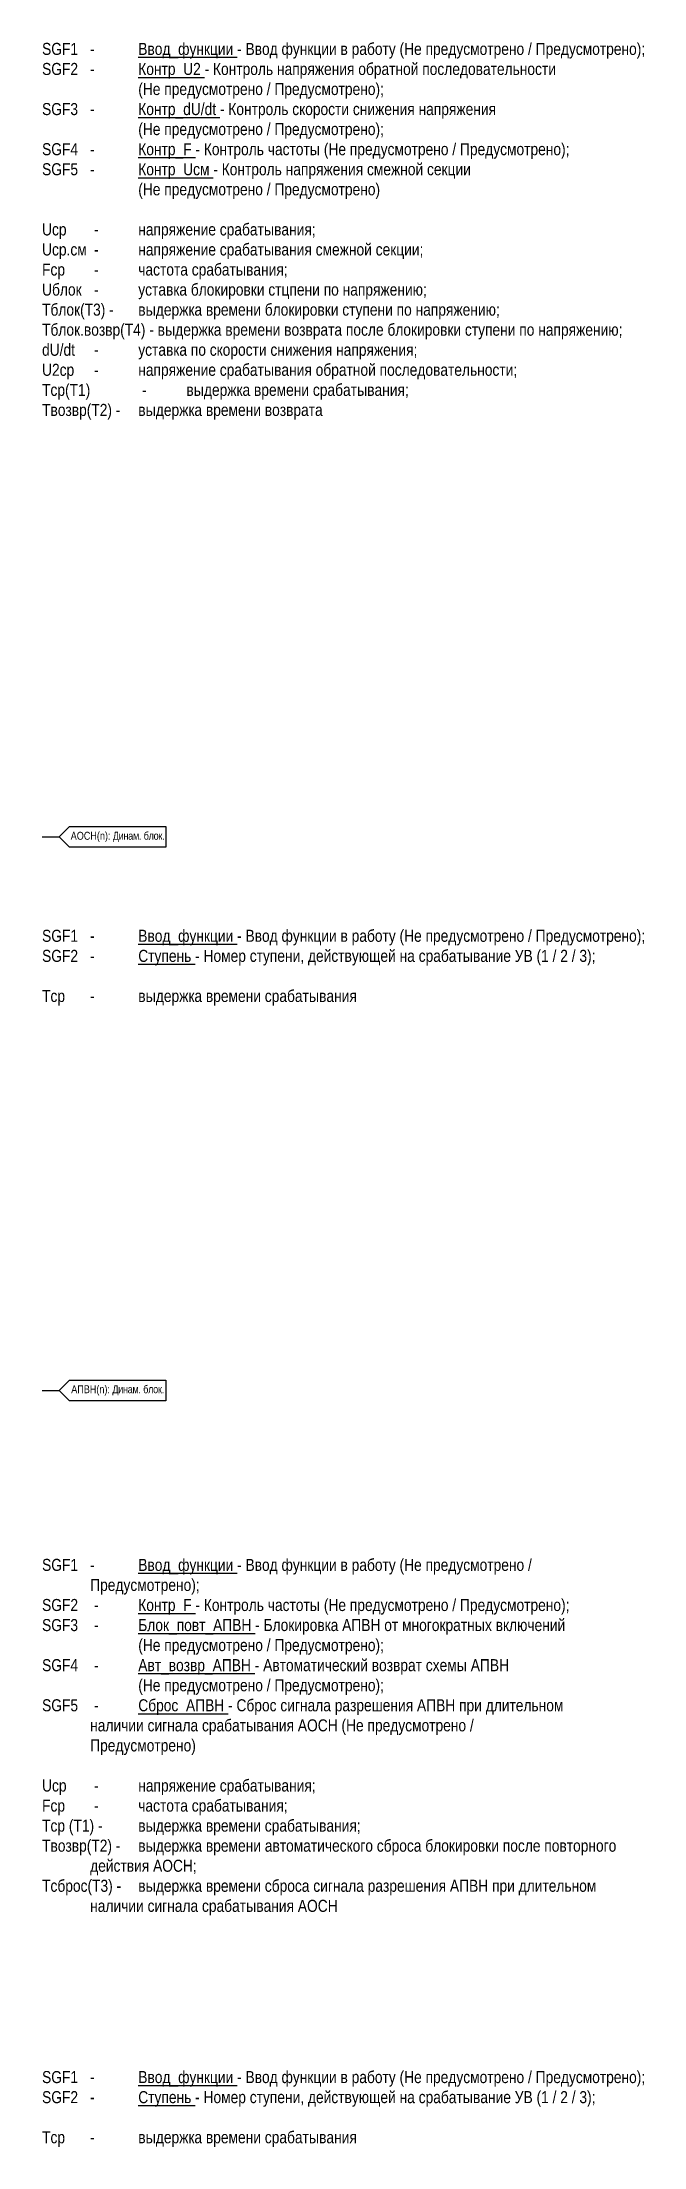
# Model space of a CAD drawing. Header units: millimetres. Extents: x -1017 to 1389, y -932 to 1669.
# Drawn here: x 300 to 475, y 281 to 893 of the extents above; entities that cross this region are included whole.
import ezdxf

# ---------------------------------------------------------------- set-up
doc = ezdxf.new("R2010")
doc.units = ezdxf.units.MM
doc.layers.add('Основная', color=7, linetype='Continuous')
doc.styles.add('2.5_Gost_RD', font='ARIALN.TTF', dxfattribs={"height": 2.5})
doc.styles.add('3.5_Gost_RD', font='ARIALN.TTF', dxfattribs={"height": 3.5})

msp = doc.modelspace()

# ---------------------------------------------------------------- texts
at = {"color": 30, "ltscale": 100, "char_height": 3.5, "attachment_point": 1, "style": '3.5_Gost_RD'}
for s, insert, width in [('SGF1^I-^I{\\LВвод_функции} - Ввод функции в работу (Не предусмотрено / Предусмотрено);\\PSGF2^I- ^I{\\LКонтр_U2} - Контроль напряжения обратной последовательности ^J^I^I(Не предусмотрено / Предусмотрено);\\PSGF3^I- ^I{\\LКонтр_dU/dt} - Контроль скорости снижения напряжения ^J^I^I(Не предусмотрено / Предусмотрено);\\PSGF4^I- ^I{\\LКонтр_F} - Контроль частоты (Не предусмотрено / Предусмотрено);\\PSGF5^I- ^I{\\LКонтр_Uсм} - Контроль напряжения смежной секции ^J^I^I(Не предусмотрено / Предусмотрено)\\P\\PUср^I - ^Iнапряжение срабатывания;\\PUср.см^I - ^Iнапряжение срабатывания смежной секции;\\PFср^I - ^Iчастота срабатывания;\\PUблок^I - ^Iуставка блокировки стцпени по напряжению;\\PTблок(T3) - ^Iвыдержка времени блокировки ступени по напряжению;\\PTблок.возвр(T4) - выдержка времени возврата после блокировки ступени по напряжению;\\PdU/dt^I - ^Iуставка по скорости снижения напряжения;\\PU2ср^I - ^Iнапряжение срабатывания обратной последовательности;\\PTср(T1)^I - ^Iвыдержка времени срабатывания;\\PTвозвр(T2) - ^Iвыдержка времени возврата', (300, 893), 176), ('SGF1^I-^I{\\LВвод_функции} - Ввод функции в работу (Не предусмотрено / Предусмотрено);\\PSGF2^I-^I{\\LСтупень} - Номер ступени, действующей на срабатывание УВ (1 / 2 / 3);{\\C3;\\P}\\PTср^I- ^Iвыдержка времени срабатывания', (300, 635), 176), ('SGF1^I-^I{\\LВвод_функции} - Ввод функции в работу (Не предусмотрено /^I^I^I^IПредусмотрено);\\PSGF2^I - ^I{\\LКонтр_F} - Контроль частоты (Не предусмотрено / Предусмотрено); \\PSGF3^I - ^I{\\LБлок_повт_АПВН} - Блокировка АПВН от многократных включений ^J^I^I(Не предусмотрено / Предусмотрено);\\PSGF4^I - ^I{\\LАвт_возвр_АПВН} - Автоматический возврат схемы АПВН ^J^I^I(Не предусмотрено / Предусмотрено);\\PSGF5^I - ^I{\\LСброс_АПВН} - Сброс сигнала разрешения АПВН при длительном ^I^I^I^Iналичии сигнала срабатывания АОСН (Не предусмотрено / ^I^I^I^IПредусмотрено)\\P\\PUср^I - ^Iнапряжение срабатывания;\\PFср^I - ^Iчастота срабатывания;\\PTср (T1) - ^Iвыдержка времени срабатывания;\\PTвозвр(T2) -^Iвыдержка времени автоматического сброса блокировки после повторного ^I^Iдействия АОСН;\\PTсброс(T3) -^Iвыдержка времени сброса сигнала разрешения АПВН при длительном ^I^I^Iналичии сигнала срабатывания АОСН ', (300, 452), 175), ('SGF1^I-^I{\\LВвод_функции} - Ввод функции в работу (Не предусмотрено / Предусмотрено);\\PSGF2^I-^I{\\LСтупень} - Номер ступени, действующей на срабатывание УВ (1 / 2 / 3);{\\C3;\\P}\\PTср^I- ^Iвыдержка времени срабатывания', (300, 303), 176)]:
    msp.add_mtext(s, dxfattribs=dict(at, insert=insert, width=width))
at = {"layer": 'Основная', "color": 6, "ltscale": 100, "char_height": 2.3, "width": 28, "attachment_point": 5, "style": '2.5_Gost_RD'}
for s, insert in [('{\\C256;АОСН(n):\\T0.95; Динам. блок.}', (322, 662)), ('{\\C256;АПВН(n):\\T0.95; Динам. блок.}', (322, 501))]:
    msp.add_mtext(s, dxfattribs=dict(at, insert=insert))

# ---------------------------------------------------------------- linework, layer by layer
at = {"layer": 'Основная', "color": 6, "ltscale": 100}
for points in [[(300, 662), (305, 662)], [(300, 501), (305, 501)]]:
    msp.add_lwpolyline(points, dxfattribs=at)
for points in [[(336, 665), (336, 659), (308, 659), (305, 662), (308, 665)], [(336, 504), (336, 498), (308, 498), (305, 501), (308, 504)]]:
    msp.add_lwpolyline(points, close=True, dxfattribs=at)

msp.set_redraw_order([(e.dxf.handle, doc.entitydb.next_handle()) for e in msp.query("TEXT MTEXT ATTDEF DIMENSION ARC_DIMENSION")])  # texts and dimensions are drawn at this point

doc.saveas('drawing.dxf')
